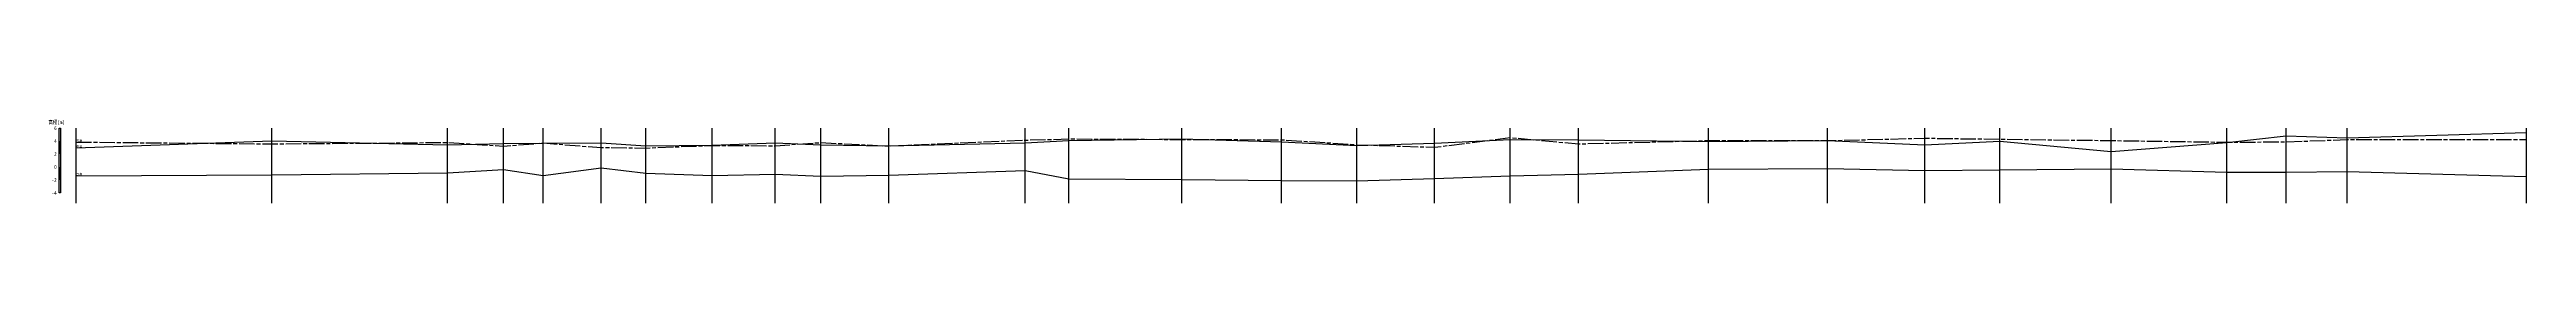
# Model space of a CAD drawing. Extents: x 529382 to 535292, y 3419700 to 3423811.
# Drawn here: x 533378 to 535292, y 3420444 to 3420508 of the extents above; entities that cross this region are included whole.
import ezdxf
from ezdxf.enums import TextEntityAlignment as Align

# ---------------------------------------------------------------- set-up
doc = ezdxf.new("R2010")
doc.units = 0
doc.header["$LTSCALE"] = 0.5
doc.linetypes.add('ACAD_ISO08W100', pattern=[36, 24, -3, 6, -3])
for name, color, linetype, lineweight in [('00右岸断面线', 5, 'ACAD_ISO08W100', 30), ('00左岸断面线', 6, 'CONTINUOUS', 30), ('00河底高程', 2, 'CONTINUOUS', 30)]:
    doc.layers.add(name, color=color, linetype=linetype, lineweight=lineweight)
for name, color, linetype in [('zh', 9, 'CONTINUOUS'), ('纵断面曲线名称', 7, 'CONTINUOUS'), ('高程标尺', 3, 'CONTINUOUS')]:
    doc.layers.add(name, color=color, linetype=linetype)
doc.styles.add('HZ', font='fangsong_GB2312.ttf', dxfattribs={"width": 0.8})

msp = doc.modelspace()

# ---------------------------------------------------------------- linework, layer by layer
at = {"layer": '00右岸断面线', "flags": 128}
msp.add_lwpolyline([(533398.5, 3420490.7), (533549.7, 3420489.3), (533685.5, 3420490.4), (533728.9, 3420487.6), (533759.6, 3420490), (533804.4, 3420486.5), (533838.8, 3420486.1), (533890.1, 3420488.1), (533938.8, 3420487.9), (533974.1, 3420490.3), (534026.6, 3420487.7), (534132, 3420492.2), (534165.7, 3420493.1), (534253.1, 3420492.7), (534330.1, 3420492.5), (534388.4, 3420488.7), (534448.3, 3420486.7), (534506.9, 3420494.2), (534559.7, 3420489.3), (534660.3, 3420491.9), (534752.1, 3420491.8), (534827.3, 3420493.7), (534885.4, 3420492.9), (534971.3, 3420491.9), (535060.9, 3420490.6), (535106.8, 3420490.9), (535153.7, 3420492.6), (535292.4, 3420492.7)], dxfattribs=at)
at = {"layer": '00左岸断面线', "flags": 128}
msp.add_lwpolyline([(533398.5, 3420486.3), (533549.7, 3420491.6), (533685.5, 3420488.5), (533728.9, 3420489.7), (533759.6, 3420489.8), (533804.4, 3420490.2), (533838.8, 3420487.8), (533890.1, 3420488.4), (533938.8, 3420490), (533974.1, 3420488.5), (534026.6, 3420487.7), (534132, 3420490.1), (534165.7, 3420492), (534253.1, 3420493.1), (534330.1, 3420490.8), (534388.4, 3420488), (534448.3, 3420489.8), (534506.9, 3420492.7), (534559.7, 3420492.4), (534660.3, 3420491.2), (534752.1, 3420492), (534827.3, 3420488.6), (534885.4, 3420491.5), (534971.3, 3420483.5), (535060.9, 3420490.3), (535106.8, 3420495.4), (535153.7, 3420494), (535292.4, 3420498.1)], dxfattribs=at)
at = {"layer": '00河底高程', "flags": 128}
msp.add_lwpolyline([(533398.5, 3420464.6), (533549.7, 3420465.5), (533685.5, 3420467.1), (533728.9, 3420469.6), (533759.6, 3420464.9), (533804.4, 3420470.9), (533838.8, 3420466.7), (533890.1, 3420464.9), (533938.8, 3420465.9), (533974.1, 3420464.5), (534026.6, 3420465.1), (534132, 3420468.8), (534165.7, 3420462.4), (534253.1, 3420461.9), (534330.1, 3420461), (534388.4, 3420460.9), (534448.3, 3420462.7), (534506.9, 3420464.7), (534559.7, 3420466.1), (534660.3, 3420469.8), (534752.1, 3420470.3), (534827.3, 3420468.9), (534885.4, 3420469.3), (534971.3, 3420470.2), (535060.9, 3420467.6), (535106.8, 3420467.5), (535153.7, 3420467.9), (535292.4, 3420464.2)], dxfattribs=at)
at = {"layer": 'zh', "color": 6}
for p, q in [((533398.5, 3420443.5), (533398.5, 3420501.5)), ((533549.7, 3420443.5), (533549.7, 3420501.5)), ((533685.5, 3420443.5), (533685.5, 3420501.5)), ((533728.9, 3420443.5), (533728.9, 3420501.5)), ((533759.6, 3420443.5), (533759.6, 3420501.5)), ((533804.4, 3420443.5), (533804.4, 3420501.5)), ((533838.8, 3420443.5), (533838.8, 3420501.5)), ((533890.1, 3420443.5), (533890.1, 3420501.5)), ((533938.8, 3420443.5), (533938.8, 3420501.5)), ((533974.1, 3420443.5), (533974.1, 3420501.5)), ((534026.6, 3420443.5), (534026.6, 3420501.5)), ((534132, 3420443.5), (534132, 3420501.5)), ((534165.7, 3420443.5), (534165.7, 3420501.5)), ((534253.1, 3420443.5), (534253.1, 3420501.5)), ((534330.1, 3420443.5), (534330.1, 3420501.5)), ((534388.4, 3420443.5), (534388.4, 3420501.5)), ((534448.3, 3420443.5), (534448.3, 3420501.5)), ((534506.9, 3420443.5), (534506.9, 3420501.5)), ((534559.7, 3420443.5), (534559.7, 3420501.5)), ((534660.3, 3420443.5), (534660.3, 3420501.5)), ((534752.1, 3420443.5), (534752.1, 3420501.5)), ((534827.3, 3420443.5), (534827.3, 3420501.5)), ((534885.4, 3420443.5), (534885.4, 3420501.5)), ((534971.3, 3420443.5), (534971.3, 3420501.5)), ((535060.9, 3420443.5), (535060.9, 3420501.5)), ((535106.8, 3420443.5), (535106.8, 3420501.5)), ((535153.7, 3420443.5), (535153.7, 3420501.5)), ((535292.4, 3420443.5), (535292.4, 3420501.5))]:
    msp.add_line(p, q, dxfattribs=at)
at = {"layer": '高程标尺', "flags": 128}
msp.add_lwpolyline([(533385.5, 3420451.5), (533385.5, 3420501.5), (533386.5, 3420501.5), (533386.5, 3420451.5)], close=True, dxfattribs=at)
at = {"layer": '高程标尺'}
for points in [[(533385.5, 3420481.5), (533386.5, 3420481.5), (533385.5, 3420491.5), (533386.5, 3420491.5)], [(533385.5, 3420461.5), (533386.5, 3420461.5), (533385.5, 3420471.5), (533386.5, 3420471.5)]]:
    msp.add_solid(points, dxfattribs=at)

# ---------------------------------------------------------------- texts
at = {"layer": '纵断面曲线名称', "color": 3, "style": 'HZ', "width": 0.8}
msp.add_text('右岸', height=2.1, dxfattribs=at).set_placement((533398.5, 3420490.7))
at = {"layer": '纵断面曲线名称', "color": 2, "style": 'HZ', "width": 0.8}
msp.add_text('左岸', height=2.1, dxfattribs=at).set_placement((533398.5, 3420486.3))
at = {"layer": '纵断面曲线名称', "color": 4, "style": 'HZ', "width": 0.8}
msp.add_text('河底', height=2.1, dxfattribs=at).set_placement((533398.5, 3420464.6))
at = {"layer": '高程标尺', "style": 'HZ', "width": 0.8}
msp.add_text('高程(m)', height=3, dxfattribs=at).set_placement((533383.5, 3420504.5), align=Align.CENTER)
for s, p in [('6', (533383.5, 3420501.5)), ('4', (533383.5, 3420491.5)), ('2', (533383.5, 3420481.5)), ('0', (533383.5, 3420471.5)), ('-2', (533383.5, 3420461.5)), ('-4', (533383.5, 3420451.5))]:
    msp.add_text(s, height=3, dxfattribs=at).set_placement(p, align=Align.MIDDLE_RIGHT)

doc.saveas('drawing.dxf')
